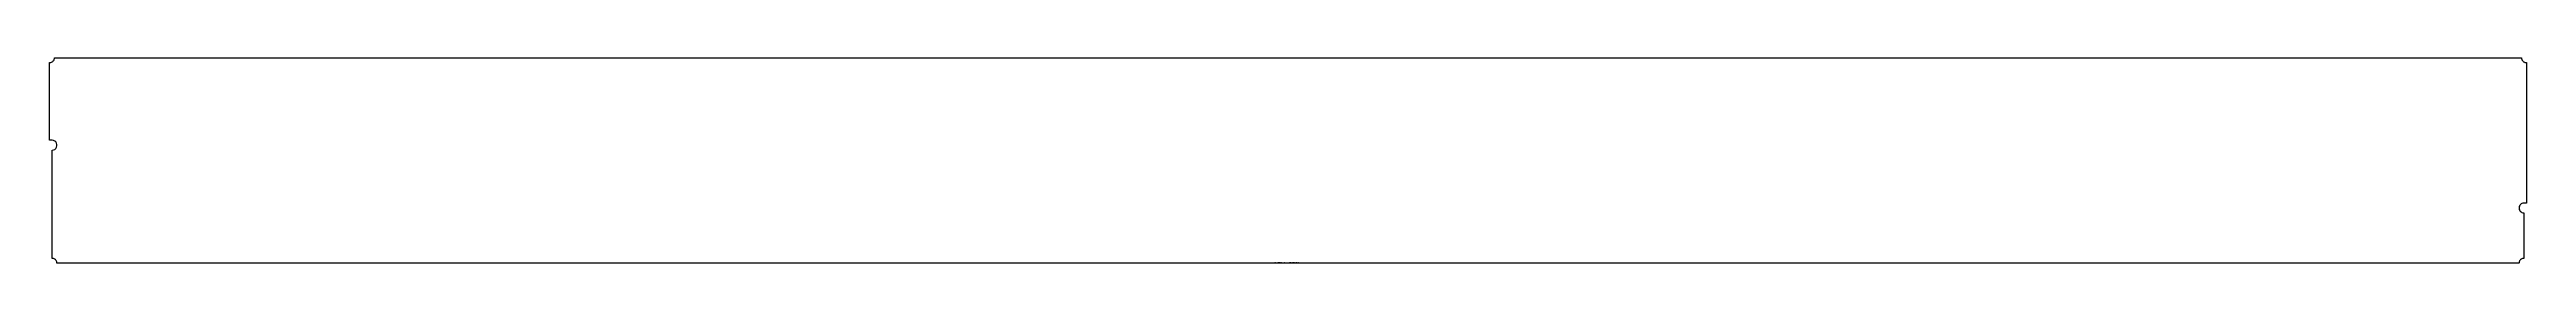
# Model space of a CAD drawing. Extents: x 0 to 14948, y -622 to 622.
import ezdxf

# ---------------------------------------------------------------- set-up
doc = ezdxf.new("R2010")
doc.units = 0
doc.header["$LTSCALE"] = 10
doc.layers.add('TEILE', color=7, linetype='CONTINUOUS')
doc.layers.add('UNTERSCHRIFT', color=7, linetype='CONTINUOUS')
doc.styles.get("Standard").update_dxf_attribs({"font": 'ROMANS'})

msp = doc.modelspace()

# ---------------------------------------------------------------- linework, layer by layer
at = {"layer": 'TEILE', "color": 2}
for p, q in [((16.218567, 597.262573), (19.645691, 599.827576)), ((19.645691, 599.827576), (22.672272, 602.854126)), ((22.672272, 602.854126), (25.237274, 606.280518)), ((25.237274, 606.280518), (27.288818, 610.037231)), ((27.288818, 610.037231), (28.78418, 614.047974)), ((28.78418, 614.047974), (29.694366, 618.230408)), ((29.694366, 618.230408), (29.999542, 622.499817)), ((29.999542, 622.499817), (14918, 622.499817)), ((14918, 622.499817), (14918.165039, 619.363953)), ((14918.165039, 619.363953), (14918.65625, 616.262451)), ((14918.65625, 616.262451), (14919.46875, 613.229309)), ((14919.46875, 613.229309), (14920.594727, 610.297729)), ((14920.594727, 610.297729), (14922.020508, 607.499817)), ((14922.020508, 607.499817), (14923.729492, 604.866272)), ((14923.729492, 604.866272), (14925.707031, 602.425903)), ((14925.707031, 602.425903), (14927.927734, 600.205505)), ((14927.927734, 600.205505), (14930.367188, 598.229309)), ((14930.367188, 598.229309), (14933, 596.519043)), ((0, 592.500305), (4.269409, 592.805481)), ((0.009838, 122.499886), (0, 592.500305)), ((4.269409, 592.805481), (8.451843, 593.714905)), ((8.451843, 593.714905), (12.461853, 595.210999)), ((12.461853, 595.210999), (16.218567, 597.262573)), ((14933, 596.519043), (14935.798828, 595.093445)), ((14935.798828, 595.093445), (14938.729492, 593.96814)), ((14938.729492, 593.96814), (14941.762695, 593.155396)), ((14941.762695, 593.155396), (14944.864258, 592.664185)), ((14944.864258, 592.664185), (14948, 592.499817)), ((14948, 592.499817), (14947.999023, -257.494202)), ((14.999904, 122.500183), (0.009838, 122.499886)), ((23.45188, 121.284973), (14.999904, 122.500183)), ((14.999904, 62.500187), (23.45188, 63.715397)), ((15.000085, -592.499878), (14.999904, 62.500187)), ((31.219128, 117.737801), (23.45188, 121.284973)), ((23.45188, 63.715397), (31.219128, 67.262581)), ((37.67239, 112.146004), (31.219128, 117.737801)), ((31.219128, 67.262581), (37.67239, 72.854362)), ((42.288864, 104.962646), (37.67239, 112.146004)), ((37.67239, 72.854362), (42.288864, 80.037735)), ((44.69455, 96.76963), (42.288864, 104.962646)), ((42.288864, 80.037735), (44.69455, 88.230743)), ((44.69455, 88.230743), (44.69455, 96.76963)), ((14904.444336, -278.223694), (14903.139648, -284.358368)), ((14903.139648, -284.358368), (14903.139648, -290.630066)), ((14903.139648, -290.630066), (14904.444336, -296.76474)), ((14906.996094, -272.494202), (14904.444336, -278.223694)), ((14904.444336, -296.76474), (14906.996094, -302.494202)), ((14910.682617, -267.420288), (14906.996094, -272.494202)), ((14915.341797, -263.223694), (14910.682617, -267.420288)), ((14920.773438, -260.08786), (14915.341797, -263.223694)), ((14926.738281, -258.14978), (14920.773438, -260.08786)), ((14932.976563, -257.494202), (14926.738281, -258.14978)), ((14947.999023, -257.494202), (14932.976563, -257.494202)), ((14906.996094, -302.494202), (14910.682617, -307.568146)), ((14910.682617, -307.568146), (14915.341797, -311.76474)), ((14915.341797, -311.76474), (14920.773438, -314.900574)), ((14920.773438, -314.900574), (14926.738281, -316.838654)), ((14926.738281, -316.838654), (14932.976563, -317.494202)), ((14932.976563, -317.494202), (14932.967773, -592.499878)), ((18.135939, -592.664246), (15.000085, -592.499878)), ((21.237438, -593.155457), (18.135939, -592.664246)), ((24.270599, -593.968201), (21.237438, -593.155457)), ((27.20219, -595.093506), (24.270599, -593.968201)), ((30.000093, -596.519104), (27.20219, -595.093506)), ((32.633656, -598.22937), (30.000093, -596.519104)), ((14917.967773, -596.518738), (14915.333008, -598.228943)), ((14920.765625, -595.093201), (14917.967773, -596.518738)), ((14923.696289, -593.967957), (14920.765625, -595.093201)), ((14926.729492, -593.155273), (14923.696289, -593.967957)), ((14929.832031, -592.664185), (14926.729492, -593.155273)), ((14932.967773, -592.499878), (14929.832031, -592.664185)), ((35.07402, -600.205505), (32.633656, -598.22937)), ((37.294453, -602.425903), (35.07402, -600.205505)), ((39.270622, -604.866272), (37.294453, -602.425903)), ((40.980881, -607.499817), (39.270622, -604.866272)), ((42.406494, -610.297729), (40.980881, -607.499817)), ((43.53183, -613.229309), (42.406494, -610.297729)), ((44.344566, -616.262451), (43.53183, -613.229309)), ((44.835808, -619.363953), (44.344566, -616.262451)), ((45.000153, -622.499817), (44.835808, -619.363953)), ((14902.966797, -622.499084), (45.000153, -622.499817)), ((14903.130859, -619.36322), (14902.966797, -622.499084)), ((14903.62207, -616.26178), (14903.130859, -619.36322)), ((14904.43457, -613.228638), (14903.62207, -616.26178)), ((14905.560547, -610.297058), (14904.43457, -613.228638)), ((14906.986328, -607.499207), (14905.560547, -610.297058)), ((14908.696289, -604.865662), (14906.986328, -607.499207)), ((14910.672852, -602.425354), (14908.696289, -604.865662)), ((14912.892578, -600.205017), (14910.672852, -602.425354)), ((14915.333008, -598.228943), (14912.892578, -600.205017))]:
    msp.add_line(p, q, dxfattribs=at)

# ---------------------------------------------------------------- texts
at = {"layer": 'UNTERSCHRIFT', "color": 2, "oblique": 15, "width": 0.8}
for s, p in [('Project  DP0GN9  ,Qty. 1  , Pos. ', (7394.683105, -620.499451)), ('10301', (7480.483398, -620.499451)), ('  , Profi l PL1245*12', (7493.483398, -620.499451))]:
    msp.add_text(s, height=3.25, dxfattribs=at).set_placement(p)

doc.saveas('drawing.dxf')
